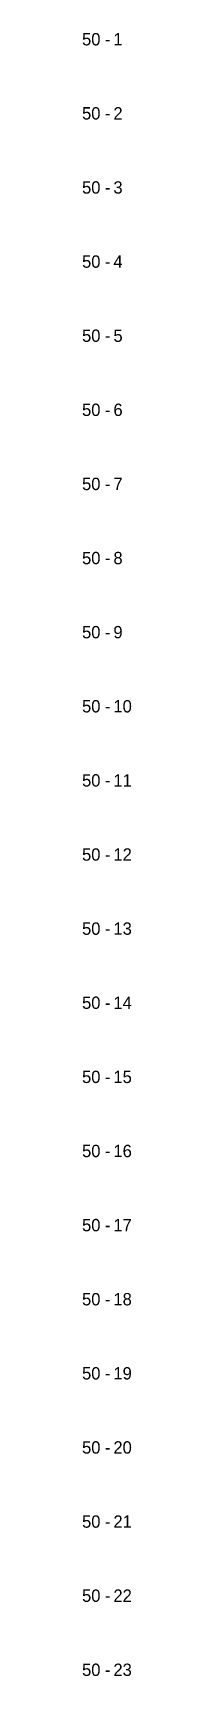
# Model space of a CAD drawing. Header units: metres. Extents: x 0 to 415, y 2 to 294.
# Drawn here: x 0.4 to 0.89, y 2.31 to 18.94 of the extents above; entities that cross this region are included whole.
import ezdxf
from ezdxf.enums import TextEntityAlignment as Align

# ---------------------------------------------------------------- set-up
doc = ezdxf.new("R2010")
doc.units = ezdxf.units.M

msp = doc.modelspace()

# ---------------------------------------------------------------- texts
at = {"ltscale": 0.5}
for p in [(0.576, 18.875), (0.576, 18.125), (0.576, 17.375), (0.576, 16.625), (0.576, 15.875), (0.576, 15.125), (0.576, 14.375), (0.576, 13.625), (0.576, 12.875), (0.576, 12.125), (0.576, 11.375), (0.576, 10.625), (0.576, 9.875), (0.576, 9.125), (0.576, 8.375), (0.576, 7.625), (0.576, 6.875), (0.576, 6.125), (0.576, 5.375), (0.576, 4.625), (0.576, 3.875), (0.576, 3.125), (0.576, 2.375)]:
    msp.add_text('50', height=0.125, dxfattribs=at).set_placement(p, align=Align.MIDDLE_RIGHT)
for p in [(0.648, 18.875), (0.648, 18.125), (0.648, 17.375), (0.648, 16.625), (0.648, 15.875), (0.648, 15.125), (0.648, 14.375), (0.648, 13.625), (0.648, 12.875), (0.648, 12.125), (0.648, 11.375), (0.648, 10.625), (0.648, 9.875), (0.648, 9.125), (0.648, 8.375), (0.648, 7.625), (0.648, 6.875), (0.648, 6.125), (0.648, 5.375), (0.648, 4.625), (0.648, 3.875), (0.648, 3.125), (0.648, 2.375)]:
    msp.add_text('-', height=0.125, dxfattribs=at).set_placement(p, align=Align.MIDDLE)
for s, p in [('1', (0.707, 18.875)), ('2', (0.707, 18.125)), ('3', (0.707, 17.375)), ('4', (0.707, 16.625)), ('5', (0.707, 15.875)), ('6', (0.707, 15.125)), ('7', (0.707, 14.375)), ('8', (0.707, 13.625)), ('9', (0.707, 12.875)), ('10', (0.707, 12.125)), ('11', (0.707, 11.375)), ('12', (0.707, 10.625)), ('13', (0.707, 9.875)), ('14', (0.707, 9.125)), ('15', (0.707, 8.375)), ('16', (0.707, 7.625)), ('17', (0.707, 6.875)), ('18', (0.707, 6.125)), ('19', (0.707, 5.375)), ('20', (0.707, 4.625)), ('21', (0.707, 3.875)), ('22', (0.707, 3.125)), ('23', (0.707, 2.375))]:
    msp.add_text(s, height=0.125, dxfattribs=at).set_placement(p, align=Align.MIDDLE_LEFT)

doc.saveas('drawing.dxf')
